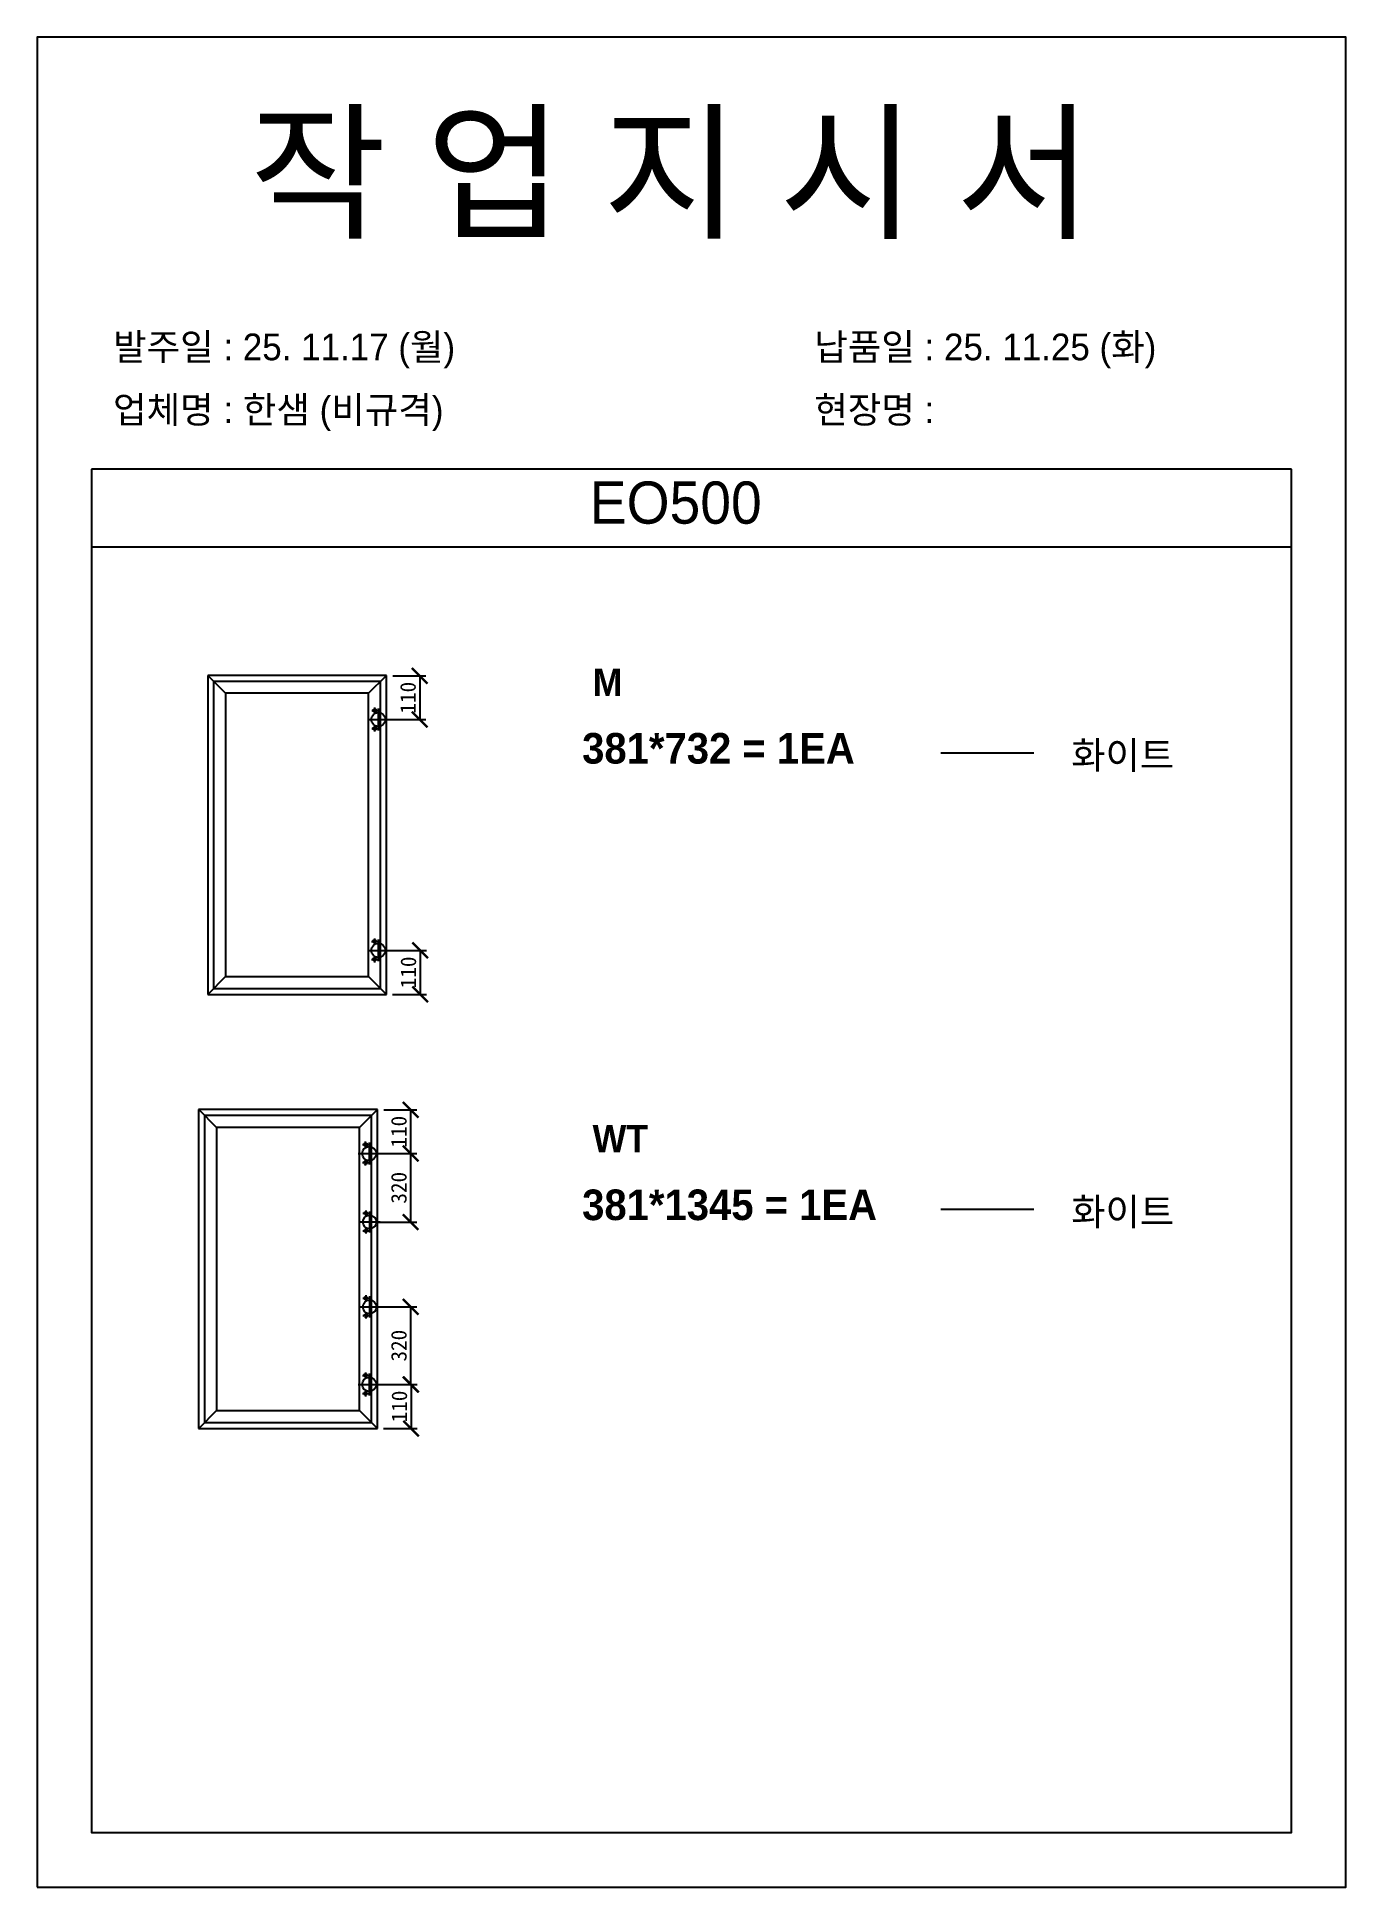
# Model space of a CAD drawing. Header units: millimetres. Extents: x -44117 to 256353, y -2095463 to 65325.
# Drawn here: x 111204 to 112884, y -475662 to -473286 of the extents above; entities that cross this region are included whole.
import ezdxf

# ---------------------------------------------------------------- set-up
doc = ezdxf.new("R2010")
doc.units = ezdxf.units.MM
doc.header["$LTSCALE"] = 10
doc.styles.add('MtX_Gulim', font='')
doc.styles.get('MtX_Gulim').set_extended_font_data('Gulim', bold=True)
doc.dimstyles.new('ISO-25', dxfattribs={"dimtxt": 2.5, "dimasz": 2.5, "dimexe": 1, "dimexo": 1, "dimtad": 1, "dimtxsty": 'Standard', "dimblk": 'ARCHTICK', "dimcen": 2.5, "dimadec": 0, "dimazin": 0, "dimtfac": 1, "dimtmove": 0, "dimatfit": 3, "dimfxl": 0, "dimarcsym": 0})

msp = doc.modelspace()

# ---------------------------------------------------------------- texts
at = {"linetype": 'Continuous', "style": 'MtX_Gulim'}
for s, height, p in [('M', 35.04934, (111916.88763, -474132.40804)), ('381*732 = 1EA', 39.2712622, (111903.44842, -474219.3807)), ('화이트', 35.049344, (112531.19441, -474226.24814)), ('WT', 35.049344, (111916.88763, -474718.73648)), ('381*1345 = 1EA', 39.2712622, (111903.44842, -474805.70914)), ('화이트', 35.049344, (112531.19441, -474812.57657))]:
    msp.add_text(s, height=height, dxfattribs=at).set_placement(p)
at = {"attachment_point": 1}
for s, width, gutter_width, heights, insert, char_height in [('{\\fGulim|b0|i0|c129|p50;작 업 지 시 서}', 3307.3198183, 12.5, [-155.84554], (111476.60628, -473390.40277), 140), ('\\pt11;{\\fGulim|b0|i0|c129|p50;발주일 : 25. 11.17 (월)}', 3307.3198183, 12.5, [34.50412], (111301.39693, -473667.12319), 34.3), ('{\\fGulim|b0|i0|c129|p50;납품일 : 25. 11.25 (화)}', 3307.3198183, 12.5, [35.09023], (112201.37491, -473667.12319), 34.3), ('{\\fGulim|b0|i0|c129|p50;업체명 : 한샘 (비규격)}', 3307.3198183, 12.5, [36.11279], (111301.39693, -473747.77937), 34.3), ('{\\fGulim|b0|i0|c129|p50;현장명 : }', 3307.3198183, 12.5, [-38.2735], (112201.37491, -473747.77937), 34.3), ('{\\fGulim|b0|i0|c129|p50;EO500}', 5224.9748335, 19.74777, [57.05176], (111913.24171, -473857.11627), 54.1878762)]:
    msp.add_mtext_dynamic_manual_height_columns(s, width=width, gutter_width=gutter_width, heights=heights, dxfattribs=dict(at, insert=insert, char_height=char_height))

# ---------------------------------------------------------------- blocks, each defined once
blk = doc.blocks.new('_ArchTick')
at = {"color": 0, "linetype": 'ByBlock', "const_width": 0.15}
blk.add_lwpolyline([(-0.5, -0.5), (0.5, 0.5)], dxfattribs=at)
blk = doc.blocks.new('*D3950')
at = {"color": 0, "lineweight": -2}
for p, q in [((111648.8, -474664.2), (111691.3, -474664.2)), ((111683.3, -474664.2), (111683.3, -474720.3)), ((111638.2, -474720.3), (111691.3, -474720.3))]:
    blk.add_line(p, q, dxfattribs=at)
at = {"layer": 'Defpoints', "color": 0}
for p in [(111640.8, -474664.2), (111630.2, -474720.3), (111683.3, -474720.3)]:
    blk.add_point(p, dxfattribs=at)
at = {"color": 0, "lineweight": -2, "xscale": 20, "yscale": 20, "zscale": 20}
for p, rotation in [((111683.3, -474664.2), 90), ((111683.3, -474720.3), 270)]:
    blk.add_blockref('_ArchTick', p, dxfattribs=dict(at, rotation=rotation))
at = {"color": 0, "insert": (111668.3, -474692.2), "char_height": 20, "attachment_point": 5, "rotation": 90}
blk.add_mtext('110', dxfattribs=at)
blk = doc.blocks.new('*D3951')
at = {"color": 0, "lineweight": -2}
for p, q in [((111638.2, -475016.8), (111691.9, -475016.8)), ((111683.9, -475016.8), (111683.9, -475073.4)), ((111648.3, -475073.4), (111691.9, -475073.4))]:
    blk.add_line(p, q, dxfattribs=at)
at = {"layer": 'Defpoints', "color": 0}
for p in [(111630.2, -475016.8), (111640.3, -475073.4), (111683.9, -475073.4)]:
    blk.add_point(p, dxfattribs=at)
at = {"color": 0, "lineweight": -2, "xscale": 20, "yscale": 20, "zscale": 20}
for p, rotation in [((111683.9, -475016.8), 90), ((111683.9, -475073.4), 270)]:
    blk.add_blockref('_ArchTick', p, dxfattribs=dict(at, rotation=rotation))
at = {"color": 0, "insert": (111668.9, -475045.1), "char_height": 20, "attachment_point": 5, "rotation": 90}
blk.add_mtext('110', dxfattribs=at)
blk = doc.blocks.new('*D3952')
at = {"color": 0, "lineweight": -2}
for p, q in [((111638.6, -474917.2), (111691.3, -474917.2)), ((111683.3, -474917.2), (111683.3, -475016.8)), ((111638.2, -475016.8), (111691.3, -475016.8))]:
    blk.add_line(p, q, dxfattribs=at)
at = {"layer": 'Defpoints', "color": 0}
for p in [(111630.6, -474917.2), (111630.2, -475016.8), (111683.3, -475016.8)]:
    blk.add_point(p, dxfattribs=at)
at = {"color": 0, "lineweight": -2, "xscale": 20, "yscale": 20, "zscale": 20}
for p, rotation in [((111683.3, -474917.2), 90), ((111683.3, -475016.8), 270)]:
    blk.add_blockref('_ArchTick', p, dxfattribs=dict(at, rotation=rotation))
at = {"color": 0, "insert": (111668.3, -474967), "char_height": 20, "attachment_point": 5, "rotation": 90}
blk.add_mtext('320', dxfattribs=at)
blk = doc.blocks.new('*D3953')
at = {"color": 0, "lineweight": -2}
for p, q in [((111638.2, -474720.3), (111691.3, -474720.3)), ((111683.3, -474720.3), (111683.3, -474808.2)), ((111638.6, -474808.2), (111691.3, -474808.2))]:
    blk.add_line(p, q, dxfattribs=at)
at = {"layer": 'Defpoints', "color": 0}
for p in [(111630.2, -474720.3), (111630.6, -474808.2), (111683.3, -474808.2)]:
    blk.add_point(p, dxfattribs=at)
at = {"color": 0, "lineweight": -2, "xscale": 20, "yscale": 20, "zscale": 20}
for p, rotation in [((111683.3, -474720.3), 90), ((111683.3, -474808.2), 270)]:
    blk.add_blockref('_ArchTick', p, dxfattribs=dict(at, rotation=rotation))
at = {"color": 0, "insert": (111668.3, -474764.2), "char_height": 20, "attachment_point": 5, "rotation": 90}
blk.add_mtext('320', dxfattribs=at)
blk = doc.blocks.new('*D3954')
at = {"color": 0, "lineweight": -2}
for p, q in [((111660.4, -474106.7), (111703, -474106.7)), ((111695, -474106.7), (111695, -474162.8)), ((111649.9, -474162.8), (111703, -474162.8))]:
    blk.add_line(p, q, dxfattribs=at)
at = {"layer": 'Defpoints', "color": 0}
for p in [(111652.4, -474106.7), (111641.9, -474162.8), (111695, -474162.8)]:
    blk.add_point(p, dxfattribs=at)
at = {"color": 0, "lineweight": -2, "xscale": 20, "yscale": 20, "zscale": 20}
for p, rotation in [((111695, -474106.7), 90), ((111695, -474162.8), 270)]:
    blk.add_blockref('_ArchTick', p, dxfattribs=dict(at, rotation=rotation))
at = {"color": 0, "insert": (111680, -474134.8), "char_height": 20, "attachment_point": 5, "rotation": 90}
blk.add_mtext('110', dxfattribs=at)
blk = doc.blocks.new('*D3955')
at = {"color": 0, "lineweight": -2}
for p, q in [((111649.9, -474459.3), (111703.5, -474459.3)), ((111695.5, -474459.3), (111695.5, -474515.9)), ((111659.9, -474515.9), (111703.5, -474515.9))]:
    blk.add_line(p, q, dxfattribs=at)
at = {"layer": 'Defpoints', "color": 0}
for p in [(111641.9, -474459.3), (111651.9, -474515.9), (111695.5, -474515.9)]:
    blk.add_point(p, dxfattribs=at)
at = {"color": 0, "lineweight": -2, "xscale": 20, "yscale": 20, "zscale": 20}
for p, rotation in [((111695.5, -474459.3), 90), ((111695.5, -474515.9), 270)]:
    blk.add_blockref('_ArchTick', p, dxfattribs=dict(at, rotation=rotation))
at = {"color": 0, "insert": (111680.5, -474487.6), "char_height": 20, "attachment_point": 5, "rotation": 90}
blk.add_mtext('110', dxfattribs=at)

# ---------------------------------------------------------------- dimensions: what is measured, and where the dimension line sits
for base, p1, p2, text, override, picture, middle in [((111694.98014, -474162.82217, 20.09702), (111652.40899, -474106.71533, 94.61404), (111641.85655, -474162.82217, 20.09702), '110', {"dimscale": 8}, '*D3954', (111679.98014, -474134.76875, 20.09702)), ((111695.49696, -474515.9428, 20.09702), (111641.85478, -474459.31997, 20.09702), (111651.89299, -474515.9428, 94.61404), '110', {"dimscale": 8, "dimtxsty": 'Standard'}, '*D3955', (111680.49696, -474487.63138, 20.09702)), ((111683.34275, -474720.28608, 20.09702), (111640.77161, -474664.17924, 94.61404), (111630.21917, -474720.28608, 20.09702), '110', {"dimscale": 8}, '*D3950', (111668.34275, -474692.23266, 20.09702)), ((111683.34275, -474808.16032), (111630.21917, -474720.28607, 20.09702), (111630.64407, -474808.16032), '320', {"dimscale": 8, "dimtxsty": 'Standard'}, '*D3953', (111668.34275, -474764.2232)), ((111683.34275, -475016.78387), (111630.64407, -474917.19472), (111630.21739, -475016.78387, 20.09702), '320', {"dimscale": 8, "dimtxsty": 'Standard'}, '*D3952', (111668.34275, -474966.98929)), ((111683.85958, -475073.40671, 20.09702), (111630.21739, -475016.78387, 20.09702), (111640.25561, -475073.40671, 94.61404), '110', {"dimscale": 8, "dimtxsty": 'Standard'}, '*D3951', (111668.85958, -475045.09529, 20.09702))]:
    dim = msp.add_linear_dim(base=base, p1=p1, p2=p2, angle=90, text=text, dimstyle='ISO-25', override=override)
    dim.commit()
    dim.dimension.update_dxf_attribs({"geometry": picture, "text_midpoint": middle})

# ---------------------------------------------------------------- linework, layer by layer
for p, q in [((112813.79968, -473841.40998), (111273.79968, -473841.40998)), ((112813.79968, -473941.40998), (111273.79968, -473941.40998)), ((111652.40899, -474106.19933, 20.09702), (111422.82911, -474106.19933, 20.09702)), ((111422.82911, -474106.19933, 20.09702), (111422.82911, -474515.9428, 20.09702)), ((111423.3451, -474106.71533, 94.61404), (111422.82911, -474106.71533, 94.61404)), ((111423.3451, -474106.71533, 94.61404), (111423.3451, -474106.19933, 94.61404)), ((111445.78709, -474129.15732, 20.09702), (111423.3451, -474106.71533, 20.09702)), ((111629.451, -474129.15732, 20.09702), (111651.89299, -474106.71533, 20.09702)), ((111651.89299, -474106.71533, 94.61404), (111651.89299, -474106.19933, 94.61404)), ((111651.89299, -474106.71533, 94.61404), (111651.89299, -474106.19933, 94.61404)), ((111651.89299, -474106.71533, 94.61404), (111652.40899, -474106.71533, 94.61404)), ((111651.89299, -474106.71533, 94.61404), (111652.40899, -474106.71533, 94.61404)), ((111652.40899, -474515.9428, 20.09702), (111652.40899, -474106.19933, 20.09702)), ((111644.79065, -474113.81768, 20.09702), (111430.44745, -474113.81768, 20.09702)), ((111430.44745, -474113.81768, 20.09702), (111430.44745, -474508.32446, 20.09702)), ((111629.451, -474129.15732, 20.09702), (111445.78709, -474129.15732, 20.09702)), ((111445.78709, -474129.15732, 20.09702), (111445.78709, -474492.98481, 20.09702)), ((111629.451, -474492.98481, 20.09702), (111629.451, -474129.15732, 20.09702)), ((111644.79065, -474508.32446, 20.09702), (111644.79065, -474113.81768, 20.09702)), ((111633.36313, -474151.24022, 20.09702), (111641.08442, -474151.24022, 20.09702)), ((111637.22378, -474155.10087, 20.09702), (111637.22378, -474147.37957, 20.09702)), ((111641.85655, -474148.78348, 20.09702), (111641.85655, -474176.86084, 20.09702)), ((111627.81787, -474162.82217, 20.09702), (111655.89523, -474162.82217, 20.09702)), ((111633.36313, -474174.40411, 20.09702), (111641.08442, -474174.40411, 20.09702)), ((111637.22378, -474178.26476, 20.09702), (111637.22378, -474170.54347, 20.09702)), ((111627.8161, -474459.31997, 20.09702), (111655.89346, -474459.31997, 20.09702)), ((111633.10398, -474447.73802, 20.09702), (111640.82527, -474447.73802, 20.09702)), ((111636.96463, -474443.87737, 20.09702), (111636.96463, -474451.59867, 20.09702)), ((111641.85478, -474445.28128, 20.09702), (111641.85478, -474473.35864, 20.09702)), ((111633.10398, -474470.90191, 20.09702), (111640.82527, -474470.90191, 20.09702)), ((111636.96463, -474467.04126, 20.09702), (111636.96463, -474474.76256, 20.09702)), ((111445.78709, -474492.98481, 20.09702), (111423.3451, -474515.42681, 20.09702)), ((111430.44745, -474508.32446, 20.09702), (111644.79065, -474508.32446, 20.09702)), ((111445.78709, -474492.98481, 20.09702), (111629.451, -474492.98481, 20.09702)), ((111629.44751, -474492.98481, 20.09702), (111651.89465, -474515.42681, 20.09702)), ((111423.3451, -474515.42681, 94.61404), (111422.82911, -474515.42681, 94.61404)), ((111422.82911, -474515.9428, 20.09702), (111652.40899, -474515.9428, 20.09702)), ((111423.3451, -474515.42681, 94.61404), (111423.3451, -474515.9428, 94.61404)), ((111650.35175, -474515.94458, 20.09702), (111650.34998, -474515.9428, 20.09702)), ((111651.89299, -474515.42681, 94.61404), (111652.40899, -474515.42681, 94.61404)), ((111651.89299, -474515.42681, 94.61404), (111651.89299, -474515.9428, 94.61404)), ((111651.89299, -474515.42681, 94.61404), (111652.40899, -474515.42681, 94.61404)), ((111651.89299, -474515.42681, 94.61404), (111651.89299, -474515.9428, 94.61404)), ((111640.77161, -474663.66324, 20.09702), (111411.19172, -474663.66324, 20.09702)), ((111411.19172, -474663.66324, 20.09702), (111411.19172, -475073.40671, 20.09702)), ((111411.70772, -474664.17924, 94.61404), (111411.19172, -474664.17924, 94.61404)), ((111411.70772, -474664.17924, 94.61404), (111411.70772, -474663.66324, 94.61404)), ((111434.14971, -474686.62123, 20.09702), (111411.70772, -474664.17924, 20.09702)), ((111633.15326, -474671.28158, 20.09702), (111418.81007, -474671.28158, 20.09702)), ((111418.81007, -474671.28158, 20.09702), (111418.81007, -475065.78837, 20.09702)), ((111617.81362, -474686.62123, 20.09702), (111640.25561, -474664.17924, 20.09702)), ((111633.15326, -475065.78837, 20.09702), (111633.15326, -474671.28158, 20.09702)), ((111640.25561, -474664.17924, 94.61404), (111640.25561, -474663.66324, 94.61404)), ((111640.25561, -474664.17924, 94.61404), (111640.25561, -474663.66324, 94.61404)), ((111640.25561, -474664.17924, 94.61404), (111640.77161, -474664.17924, 94.61404)), ((111640.25561, -474664.17924, 94.61404), (111640.77161, -474664.17924, 94.61404)), ((111640.77161, -475073.40671, 20.09702), (111640.77161, -474663.66324, 20.09702)), ((111617.81362, -474686.62123, 20.09702), (111434.14971, -474686.62123, 20.09702)), ((111434.14971, -474686.62123, 20.09702), (111434.14971, -475050.44872, 20.09702)), ((111617.81362, -475050.44872, 20.09702), (111617.81362, -474686.62123, 20.09702)), ((111616.18049, -474720.28608, 20.09702), (111644.25785, -474720.28608, 20.09702)), ((111621.72574, -474708.70413, 20.09702), (111629.44704, -474708.70413, 20.09702)), ((111625.58639, -474712.56478, 20.09702), (111625.58639, -474704.84348, 20.09702)), ((111630.21917, -474706.24739, 20.09702), (111630.21917, -474734.32475, 20.09702)), ((111621.72574, -474731.86802, 20.09702), (111629.44704, -474731.86802, 20.09702)), ((111625.58639, -474735.72867, 20.09702), (111625.58639, -474728.00737, 20.09702)), ((111625.91194, -474793.21676), (111625.91194, -474800.68854)), ((111630.64407, -474794.57531), (111630.64407, -474821.74534)), ((111617.05905, -474808.16033), (111644.22909, -474808.16033)), ((111622.17605, -474796.95266), (111629.64783, -474796.95266)), ((111622.17605, -474819.368), (111629.64783, -474819.368)), ((111625.91194, -474815.63211), (111625.91194, -474823.10389)), ((111622.17605, -474905.98705), (111629.64783, -474905.98705)), ((111625.91194, -474902.25116), (111625.91194, -474909.72294)), ((111630.64407, -474903.6097), (111630.64407, -474930.77973)), ((111617.05905, -474917.19472), (111644.22909, -474917.19472)), ((111622.17605, -474928.40239), (111629.64783, -474928.40239)), ((111625.91194, -474924.6665), (111625.91194, -474932.13828)), ((111621.46659, -475005.20193, 20.09702), (111629.18789, -475005.20193, 20.09702)), ((111625.32724, -475001.34128, 20.09702), (111625.32724, -475009.06258, 20.09702)), ((111630.21739, -475002.74519, 20.09702), (111630.21739, -475030.82255, 20.09702)), ((111616.17871, -475016.78387, 20.09702), (111644.25607, -475016.78387, 20.09702)), ((111621.46659, -475028.36582, 20.09702), (111629.18789, -475028.36582, 20.09702)), ((111625.32724, -475024.50517, 20.09702), (111625.32724, -475032.22647, 20.09702)), ((111434.14971, -475050.44872, 20.09702), (111411.70772, -475072.89071, 20.09702)), ((111434.14971, -475050.44872, 20.09702), (111617.81362, -475050.44872, 20.09702)), ((111617.81012, -475050.44872, 20.09702), (111640.25726, -475072.89071, 20.09702)), ((111411.70772, -475072.89071, 94.61404), (111411.19172, -475072.89071, 94.61404)), ((111411.19172, -475073.40671, 20.09702), (111640.77161, -475073.40671, 20.09702)), ((111411.70772, -475072.89071, 94.61404), (111411.70772, -475073.40671, 94.61404)), ((111418.81007, -475065.78837, 20.09702), (111633.15326, -475065.78837, 20.09702)), ((111638.71437, -475073.40848, 20.09702), (111638.71259, -475073.40671, 20.09702)), ((111640.25561, -475072.89071, 94.61404), (111640.77161, -475072.89071, 94.61404)), ((111640.25561, -475072.89071, 94.61404), (111640.25561, -475073.40671, 94.61404)), ((111640.25561, -475072.89071, 94.61404), (111640.77161, -475072.89071, 94.61404)), ((111640.25561, -475072.89071, 94.61404), (111640.25561, -475073.40671, 94.61404))]:
    msp.add_line(p, q)
msp.add_lwpolyline([(111203.79968, -475662.24026), (112883.79968, -475662.24026), (112883.79968, -473286.24026), (111203.79968, -473286.24026)], close=True)
for points in [[(111273.79968, -473841.40998), (111273.79968, -475592.24026), (112813.79968, -475592.24026), (112813.79968, -473841.40998)], [(112363.67249, -474205.48667), (112482.99738, -474205.48667)], [(112363.67249, -474791.8151), (112482.99738, -474791.8151)]]:
    msp.add_lwpolyline(points)
for centre, radius in [((111641.85655, -474162.82217, 20.09702), 9.00818), ((111637.22378, -474151.24022, 20.09702), 2.00754), ((111637.22378, -474174.40411, 20.09702), 2.00754), ((111641.85478, -474459.31997, 20.09702), 9.00818), ((111636.96463, -474447.73802, 20.09702), 2.00754), ((111636.96463, -474470.90191, 20.09702), 2.00754), ((111630.21917, -474720.28608, 20.09702), 9.00818), ((111625.58639, -474708.70413, 20.09702), 2.00754), ((111625.58639, -474731.86802, 20.09702), 2.00754), ((111625.91194, -474796.95266), 1.94266), ((111630.64407, -474808.16033), 8.71708), ((111625.91194, -474819.368), 1.94266), ((111630.64407, -474917.19472), 8.71708), ((111625.91194, -474905.98705), 1.94266), ((111625.91194, -474928.40239), 1.94266), ((111630.21739, -475016.78387, 20.09702), 9.00818), ((111625.32724, -475005.20193, 20.09702), 2.00754), ((111625.32724, -475028.36582, 20.09702), 2.00754)]:
    msp.add_circle(centre, radius)

msp.set_redraw_order([(e.dxf.handle, doc.entitydb.next_handle()) for e in msp.query("TEXT MTEXT ATTDEF DIMENSION ARC_DIMENSION")])  # texts and dimensions are drawn at this point

doc.saveas('drawing.dxf')
